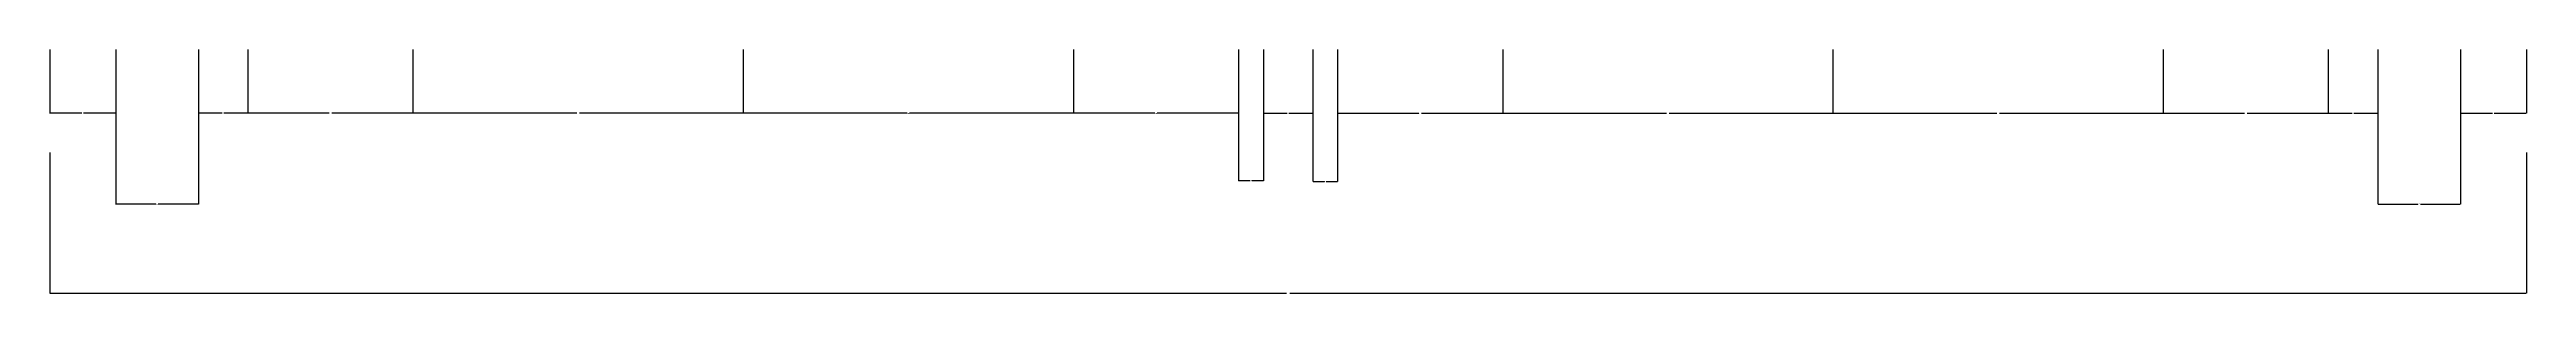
# Model space of a CAD drawing. Header units: metres. Extents: x 247 to 5330, y 146 to 7075.
# Drawn here: x 394 to 3394, y 2100 to 2396 of the extents above; entities that cross this region are included whole.
import ezdxf

# ---------------------------------------------------------------- set-up
doc = ezdxf.new("R2010")
doc.units = ezdxf.units.M
doc.layers.add('DIM', color=3, linetype='Continuous')
doc.dimstyles.get("Standard").update_dxf_attribs({"dimtxt": 2.5, "dimasz": 2.5, "dimexe": 1.25, "dimexo": 0.625, "dimtad": 1, "dimcen": 2.5, "dimazin": 3, "dimtfac": 1, "dimtmove": 0, "dimatfit": 3})

# ---------------------------------------------------------------- blocks, each defined once
blk = doc.blocks.new('*D2')
for p, q in [((3153.78, 2396.27), (3153.78, 2318.71)), ((3213.78, 2396.27), (3213.78, 2318.71)), ((3154.03, 2318.71), (3182.78, 2318.71)), ((3184.78, 2318.71), (3213.53, 2318.71))]:
    blk.add_line(p, q)
at = {"layer": 'Defpoints'}
for p in [(3153.78, 2396.27), (3213.78, 2396.27), (3153.78, 2318.71)]:
    blk.add_point(p, dxfattribs=at)
at = {"layer": 'DIM', "insert": (3183.78, 2318.71), "char_height": 1, "attachment_point": 5}
blk.add_mtext('60', dxfattribs=at)
blk = doc.blocks.new('*D3')
for p, q in [((3213.78, 2396.27), (3213.78, 2208.22)), ((3313.78, 2396.27), (3313.78, 2208.22)), ((3214.03, 2208.22), (3262.28, 2208.22)), ((3265.28, 2208.22), (3313.53, 2208.22))]:
    blk.add_line(p, q)
at = {"layer": 'Defpoints'}
for p in [(3213.78, 2396.27), (3313.78, 2396.27), (3213.78, 2208.22)]:
    blk.add_point(p, dxfattribs=at)
at = {"layer": 'DIM', "insert": (3263.78, 2208.22), "char_height": 1, "attachment_point": 5}
blk.add_mtext('100', dxfattribs=at)
blk = doc.blocks.new('*D4')
for p, q in [((393.78, 2271.08), (393.78, 2100.3)), ((3393.78, 2271.08), (3393.78, 2100.3)), ((394.03, 2100.3), (1891.78, 2100.3)), ((1895.78, 2100.3), (3393.53, 2100.3))]:
    blk.add_line(p, q)
at = {"layer": 'Defpoints'}
for p in [(393.78, 2271.08), (3393.78, 2271.08), (393.78, 2100.3)]:
    blk.add_point(p, dxfattribs=at)
at = {"layer": 'DIM', "insert": (1893.78, 2100.3), "char_height": 1, "attachment_point": 5}
blk.add_mtext('3000', dxfattribs=at)
blk = doc.blocks.new('*D13')
for p, q in [((1633.78, 2396.27), (1633.78, 2318.71)), ((1833.78, 2396.27), (1833.78, 2318.71)), ((1732.28, 2318.71), (1633.53, 2318.71)), ((1834.03, 2318.71), (1735.28, 2318.71))]:
    blk.add_line(p, q)
at = {"layer": 'Defpoints'}
for p in [(1633.78, 2396.27), (1833.78, 2396.27), (1833.78, 2318.71)]:
    blk.add_point(p, dxfattribs=at)
at = {"layer": 'DIM', "insert": (1733.78, 2318.71), "char_height": 1, "attachment_point": 5}
blk.add_mtext('200', dxfattribs=at)
blk = doc.blocks.new('*D25')
for p, q in [((833.78, 2396.27), (833.78, 2318.71)), ((1233.78, 2396.27), (1233.78, 2318.71)), ((1032.28, 2318.71), (833.53, 2318.71)), ((1234.03, 2318.71), (1035.28, 2318.71))]:
    blk.add_line(p, q)
at = {"layer": 'Defpoints'}
for p in [(833.78, 2396.27), (1233.78, 2396.27), (1233.78, 2318.71)]:
    blk.add_point(p, dxfattribs=at)
at = {"layer": 'DIM', "insert": (1033.78, 2318.71), "char_height": 1, "attachment_point": 5}
blk.add_mtext('400', dxfattribs=at)
blk = doc.blocks.new('*D26')
for p, q in [((473.78, 2396.27), (473.78, 2208.22)), ((573.78, 2396.27), (573.78, 2208.22)), ((522.28, 2208.22), (473.53, 2208.22)), ((574.03, 2208.22), (525.28, 2208.22))]:
    blk.add_line(p, q)
at = {"layer": 'Defpoints'}
for p in [(473.78, 2396.27), (573.78, 2396.27), (573.78, 2208.22)]:
    blk.add_point(p, dxfattribs=at)
at = {"layer": 'DIM', "insert": (523.78, 2208.22), "char_height": 1, "attachment_point": 5}
blk.add_mtext('100', dxfattribs=at)
blk = doc.blocks.new('*D27')
for p, q in [((573.78, 2396.27), (573.78, 2318.71)), ((633.78, 2396.27), (633.78, 2318.71)), ((602.78, 2318.71), (573.53, 2318.71)), ((634.03, 2318.71), (604.78, 2318.71))]:
    blk.add_line(p, q)
at = {"layer": 'Defpoints'}
for p in [(573.78, 2396.27), (633.78, 2396.27), (633.78, 2318.71)]:
    blk.add_point(p, dxfattribs=at)
at = {"layer": 'DIM', "insert": (603.78, 2318.71), "char_height": 1, "attachment_point": 5}
blk.add_mtext('60', dxfattribs=at)
blk = doc.blocks.new('*D28')
for p, q in [((393.78, 2396.27), (393.78, 2318.71)), ((473.78, 2396.27), (473.78, 2318.71)), ((432.78, 2318.71), (393.53, 2318.71)), ((474.03, 2318.71), (434.78, 2318.71))]:
    blk.add_line(p, q)
at = {"layer": 'Defpoints'}
for p in [(393.78, 2396.27), (473.78, 2396.27), (473.78, 2318.71)]:
    blk.add_point(p, dxfattribs=at)
at = {"layer": 'DIM', "insert": (433.78, 2318.71), "char_height": 1, "attachment_point": 5}
blk.add_mtext('80', dxfattribs=at)
blk = doc.blocks.new('*D29')
for p, q in [((633.78, 2396.27), (633.78, 2318.71)), ((833.78, 2396.27), (833.78, 2318.71)), ((732.28, 2318.71), (633.53, 2318.71)), ((834.03, 2318.71), (735.28, 2318.71))]:
    blk.add_line(p, q)
at = {"layer": 'Defpoints'}
for p in [(633.78, 2396.27), (833.78, 2396.27), (833.78, 2318.71)]:
    blk.add_point(p, dxfattribs=at)
at = {"layer": 'DIM', "insert": (733.78, 2318.71), "char_height": 1, "attachment_point": 5}
blk.add_mtext('200', dxfattribs=at)
blk = doc.blocks.new('*D30')
for p, q in [((1233.78, 2396.27), (1233.78, 2318.71)), ((1633.78, 2396.27), (1633.78, 2318.71)), ((1432.28, 2318.71), (1233.53, 2318.71)), ((1634.03, 2318.71), (1435.28, 2318.71))]:
    blk.add_line(p, q)
at = {"layer": 'Defpoints'}
for p in [(1233.78, 2396.27), (1633.78, 2396.27), (1633.78, 2318.71)]:
    blk.add_point(p, dxfattribs=at)
at = {"layer": 'DIM', "insert": (1433.78, 2318.71), "char_height": 1, "attachment_point": 5}
blk.add_mtext('400', dxfattribs=at)
blk = doc.blocks.new('*D36')
for p, q in [((2153.78, 2396.27), (2153.78, 2318.71)), ((2553.78, 2396.27), (2553.78, 2318.71)), ((2154.03, 2318.71), (2352.28, 2318.71)), ((2355.28, 2318.71), (2553.53, 2318.71))]:
    blk.add_line(p, q)
at = {"layer": 'Defpoints'}
for p in [(2153.78, 2396.27), (2553.78, 2396.27), (2153.78, 2318.71)]:
    blk.add_point(p, dxfattribs=at)
at = {"layer": 'DIM', "insert": (2353.78, 2318.71), "char_height": 1, "attachment_point": 5}
blk.add_mtext('400', dxfattribs=at)
blk = doc.blocks.new('*D37')
for p, q in [((1953.78, 2396.27), (1953.78, 2318.71)), ((2153.78, 2396.27), (2153.78, 2318.71)), ((1954.03, 2318.71), (2052.28, 2318.71)), ((2055.28, 2318.71), (2153.53, 2318.71))]:
    blk.add_line(p, q)
at = {"layer": 'Defpoints'}
for p in [(1953.78, 2396.27), (2153.78, 2396.27), (1953.78, 2318.71)]:
    blk.add_point(p, dxfattribs=at)
at = {"layer": 'DIM', "insert": (2053.78, 2318.71), "char_height": 1, "attachment_point": 5}
blk.add_mtext('200', dxfattribs=at)
blk = doc.blocks.new('*D38')
for p, q in [((1863.78, 2396.27), (1863.78, 2318.71)), ((1923.78, 2396.27), (1923.78, 2318.71)), ((1864.03, 2318.71), (1892.78, 2318.71)), ((1894.78, 2318.71), (1923.53, 2318.71))]:
    blk.add_line(p, q)
at = {"layer": 'Defpoints'}
for p in [(1863.78, 2396.27), (1923.78, 2396.27), (1863.78, 2318.71)]:
    blk.add_point(p, dxfattribs=at)
at = {"layer": 'DIM', "insert": (1893.78, 2318.71), "char_height": 1, "attachment_point": 5}
blk.add_mtext('60', dxfattribs=at)
blk = doc.blocks.new('*D39')
for p, q in [((1833.78, 2396.27), (1833.78, 2236.73)), ((1863.78, 2396.27), (1863.78, 2236.73)), ((1847.78, 2236.73), (1833.53, 2236.73)), ((1864.03, 2236.73), (1849.78, 2236.73))]:
    blk.add_line(p, q)
at = {"layer": 'Defpoints'}
for p in [(1833.78, 2396.27), (1863.78, 2396.27), (1863.78, 2236.73)]:
    blk.add_point(p, dxfattribs=at)
at = {"layer": 'DIM', "insert": (1848.78, 2236.73), "char_height": 1, "attachment_point": 5}
blk.add_mtext('30', dxfattribs=at)
blk = doc.blocks.new('*D40')
for p, q in [((1923.78, 2396.27), (1923.78, 2235.75)), ((1953.78, 2396.27), (1953.78, 2235.75)), ((1924.03, 2235.75), (1937.78, 2235.75)), ((1939.78, 2235.75), (1953.53, 2235.75))]:
    blk.add_line(p, q)
at = {"layer": 'Defpoints'}
for p in [(1923.78, 2396.27), (1953.78, 2396.27), (1923.78, 2235.75)]:
    blk.add_point(p, dxfattribs=at)
at = {"layer": 'DIM', "insert": (1938.78, 2235.75), "char_height": 1, "attachment_point": 5}
blk.add_mtext('30', dxfattribs=at)
blk = doc.blocks.new('*D41')
for p, q in [((2553.78, 2396.27), (2553.78, 2318.71)), ((2953.78, 2396.27), (2953.78, 2318.71)), ((2554.03, 2318.71), (2752.28, 2318.71)), ((2755.28, 2318.71), (2953.53, 2318.71))]:
    blk.add_line(p, q)
at = {"layer": 'Defpoints'}
for p in [(2553.78, 2396.27), (2953.78, 2396.27), (2553.78, 2318.71)]:
    blk.add_point(p, dxfattribs=at)
at = {"layer": 'DIM', "insert": (2753.78, 2318.71), "char_height": 1, "attachment_point": 5}
blk.add_mtext('400', dxfattribs=at)
blk = doc.blocks.new('*D42')
for p, q in [((2953.78, 2396.27), (2953.78, 2318.71)), ((3153.78, 2396.27), (3153.78, 2318.71)), ((2954.03, 2318.71), (3052.28, 2318.71)), ((3055.28, 2318.71), (3153.53, 2318.71))]:
    blk.add_line(p, q)
at = {"layer": 'Defpoints'}
for p in [(2953.78, 2396.27), (3153.78, 2396.27), (2953.78, 2318.71)]:
    blk.add_point(p, dxfattribs=at)
at = {"layer": 'DIM', "insert": (3053.78, 2318.71), "char_height": 1, "attachment_point": 5}
blk.add_mtext('200', dxfattribs=at)
blk = doc.blocks.new('*D78')
for p, q in [((3313.78, 2396.27), (3313.78, 2318.71)), ((3393.78, 2396.27), (3393.78, 2318.71)), ((3314.03, 2318.71), (3352.78, 2318.71)), ((3354.78, 2318.71), (3393.53, 2318.71))]:
    blk.add_line(p, q)
at = {"layer": 'Defpoints'}
for p in [(3313.78, 2396.27), (3393.78, 2396.27), (3313.78, 2318.71)]:
    blk.add_point(p, dxfattribs=at)
at = {"layer": 'DIM', "insert": (3353.78, 2318.71), "char_height": 1, "attachment_point": 5}
blk.add_mtext('80', dxfattribs=at)

msp = doc.modelspace()

# ---------------------------------------------------------------- dimensions: what is measured, and where the dimension line sits
at = {"layer": 'DIM'}
for base, p1, p2, picture, middle in [((473.78, 2318.71), (473.78, 2396.27), (393.78, 2396.27), '*D28', (433.78, 2318.71)), ((573.78, 2208.22), (573.78, 2396.27), (473.78, 2396.27), '*D26', (523.78, 2208.22)), ((633.78, 2318.71), (633.78, 2396.27), (573.78, 2396.27), '*D27', (603.78, 2318.71)), ((833.78, 2318.71), (833.78, 2396.27), (633.78, 2396.27), '*D29', (733.78, 2318.71)), ((1233.78, 2318.71), (1233.78, 2396.27), (833.78, 2396.27), '*D25', (1033.78, 2318.71)), ((1633.78, 2318.71), (1633.78, 2396.27), (1233.78, 2396.27), '*D30', (1433.78, 2318.71)), ((1833.78, 2318.71), (1833.78, 2396.27), (1633.78, 2396.27), '*D13', (1733.78, 2318.71)), ((1863.78, 2236.73), (1863.78, 2396.27), (1833.78, 2396.27), '*D39', (1848.78, 2236.73)), ((1863.78, 2318.71), (1863.78, 2396.27), (1923.78, 2396.27), '*D38', (1893.78, 2318.71)), ((1923.78, 2235.75), (1923.78, 2396.27), (1953.78, 2396.27), '*D40', (1938.78, 2235.75)), ((1953.78, 2318.71), (1953.78, 2396.27), (2153.78, 2396.27), '*D37', (2053.78, 2318.71)), ((2153.78, 2318.71), (2153.78, 2396.27), (2553.78, 2396.27), '*D36', (2353.78, 2318.71)), ((2553.78, 2318.71), (2553.78, 2396.27), (2953.78, 2396.27), '*D41', (2753.78, 2318.71)), ((2953.78, 2318.71), (2953.78, 2396.27), (3153.78, 2396.27), '*D42', (3053.78, 2318.71)), ((3153.78, 2318.71), (3153.78, 2396.27), (3213.78, 2396.27), '*D2', (3183.78, 2318.71)), ((3213.78, 2208.22), (3213.78, 2396.27), (3313.78, 2396.27), '*D3', (3263.78, 2208.22)), ((3313.78, 2318.71), (3313.78, 2396.27), (3393.78, 2396.27), '*D78', (3353.78, 2318.71)), ((393.78, 2100.3), (393.78, 2271.08), (3393.78, 2271.08), '*D4', (1893.78, 2100.3))]:
    dim = msp.add_linear_dim(base=base, p1=p1, p2=p2, dimstyle='Standard', dxfattribs=at)
    dim.commit()
    dim.dimension.update_dxf_attribs({"geometry": picture, "text_midpoint": middle})

doc.saveas('drawing.dxf')
